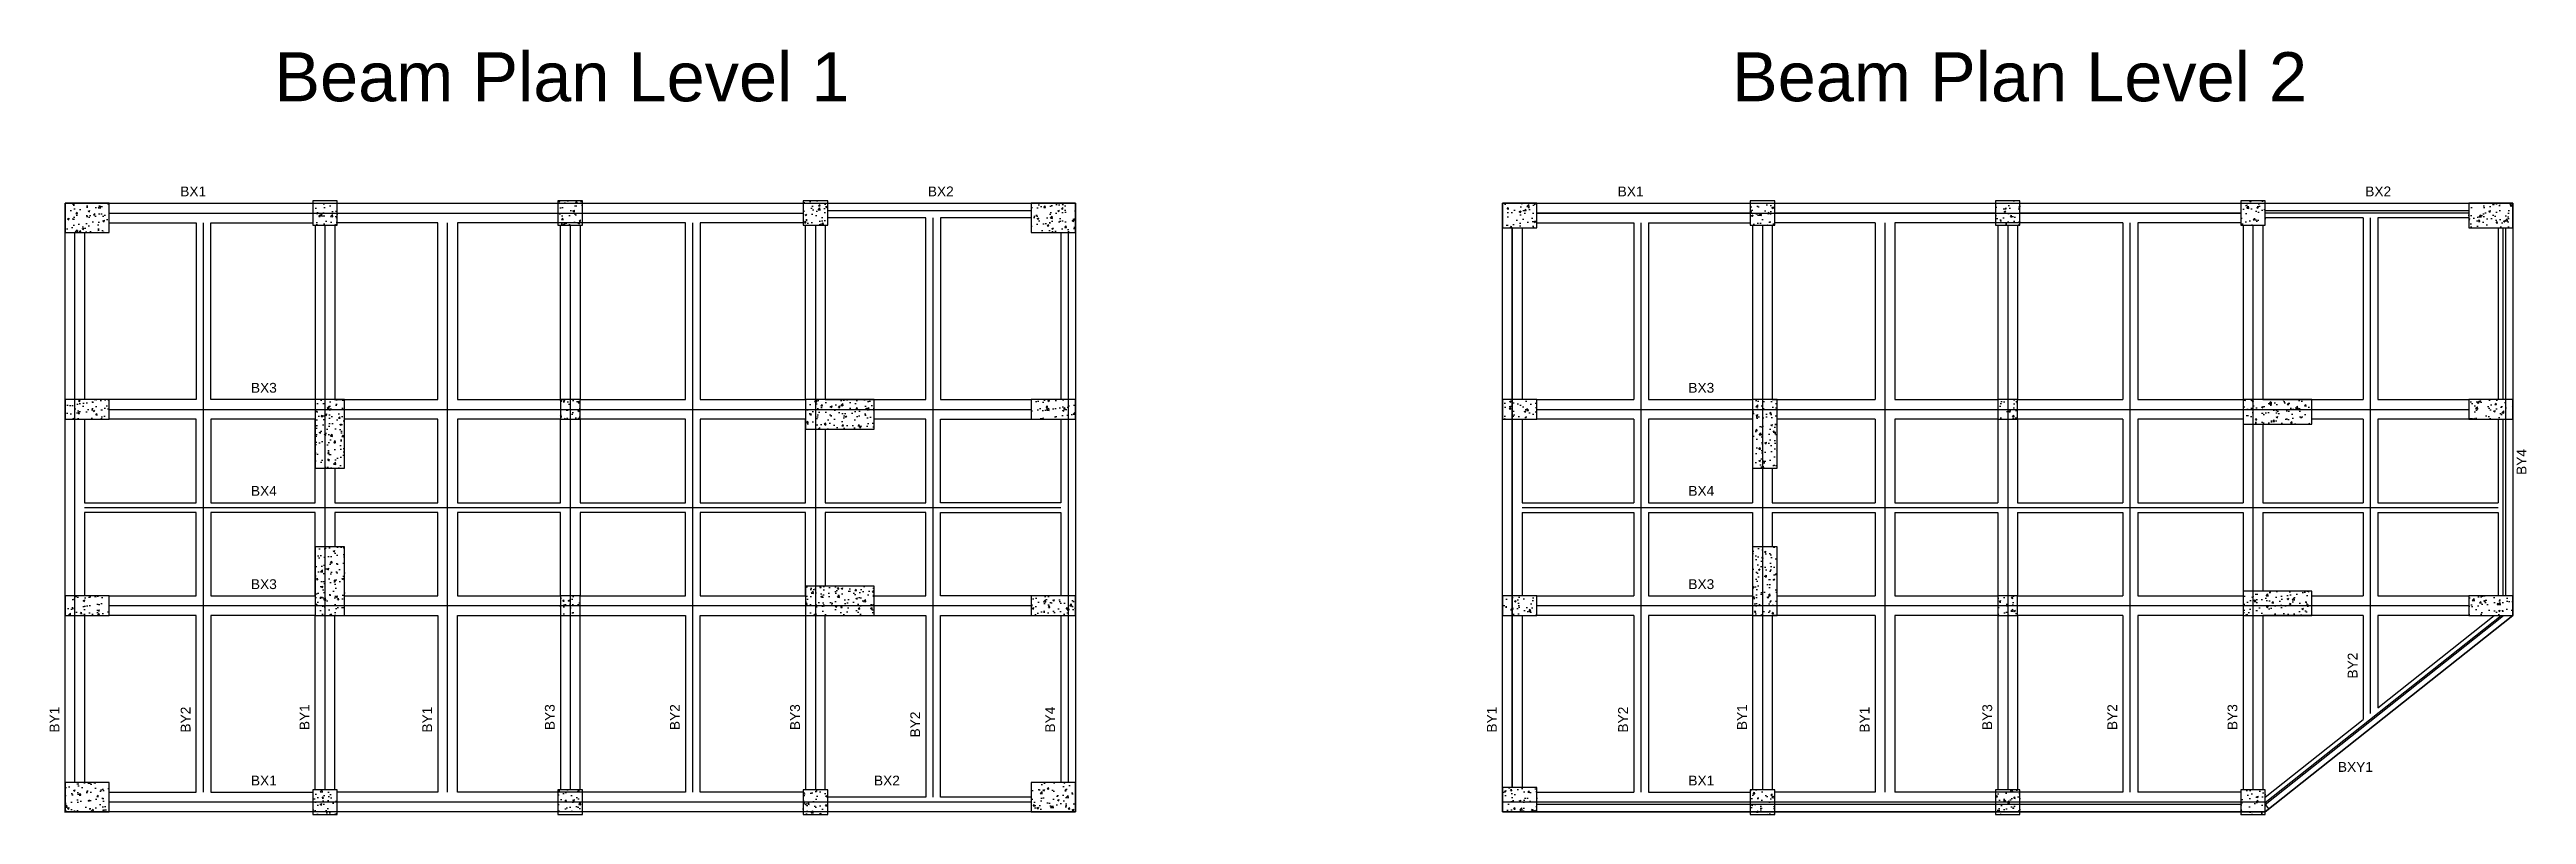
# Model space of a CAD drawing. Header units: millimetres. Extents: x -54801 to 153204, y -83013 to 16720.
# Drawn here: x 2377 to 52878, y 1141 to 16720 of the extents above; entities that cross this region are included whole.
import ezdxf

# ---------------------------------------------------------------- set-up
doc = ezdxf.new("R2010")
doc.units = ezdxf.units.MM
for name, color, linetype in [('BeamCenterLine', 6, 'Continuous'), ('Column', 1, 'Continuous'), ('Floor', 254, 'Continuous'), ('Text', 2, 'Continuous'), ('Wall', 6, 'Continuous')]:
    doc.layers.add(name, color=color, linetype=linetype)
doc.styles.get("Standard").update_dxf_attribs({"font": 'arial.ttf'})
pattern_1 = [(50, (2693.35, 1191.12), (358.63, -31.376), [37.5, -412.5]), (355, (2693.35, 1191.12), (-69.3757, 376.096), [30, -330]), (100.4514, (2723.24, 1188.5), (289.2544, 344.72), [31.87, -350.571]), (46.1842, (2693.35, 1291.12), (533.621, -82.76), [56.25, -618.75]), (96.6356, (2737.8, 1284.23), (467.331, 487.059), [47.805, -525.857]), (351.1842, (2693.35, 1291.1), (467.331, 487.059), [45, -495]), (21, (2743.35, 1266.12), (298.4535, -201.3094), [37.5, -412.5]), (326, (2743.35, 1266.12), (121.6577, 362.575), [30, -330]), (71.4514, (2768.22, 1249.35), (420.111, 161.2656), [31.87, -350.571]), (37.5, (2693.35, 1191.12), (6.0799, 166.4469), [0, -326, 0, -335, 0, -331.25]), (7.5, (2693.35, 1191.12), (131.5348, 197.2059), [0, -191, 0, -318.5, 0, -126.25]), (327.5, (2581.85, 1191.12), (266.9112, -11.2774), [0, -125, 0, -390, 0, -517.5]), (317.5, (2531.85, 1191.12), (291.593, 50.0525), [0, -162.5, 0, -259, 0, -367.5])]
pattern_2 = [(50, (0, 0), (358.63, -31.376), [37.5, -412.5]), (355, (0, 0), (-69.3757, 376.096), [30, -330]), (100.4514, (29.9, -2.6), (289.2544, 344.72), [31.87, -350.571]), (46.1842, (0, 100), (533.621, -82.76), [56.25, -618.75]), (96.6356, (44.47, 93.1), (467.331, 487.059), [47.805, -525.857]), (351.1842, (0, 100), (467.331, 487.059), [45, -495]), (21, (50, 75), (298.4535, -201.3094), [37.5, -412.5]), (326, (50, 75), (121.6577, 362.575), [30, -330]), (71.4514, (74.87, 58.22), (420.111, 161.2656), [31.87, -350.571]), (37.5, (0, 0), (6.0799, 166.4469), [0, -326, 0, -335, 0, -331.25]), (7.5, (0, 0), (131.5348, 197.2059), [0, -191, 0, -318.5, 0, -126.25]), (327.5, (-111.5, 0), (266.9112, -11.2774), [0, -125, 0, -390, 0, -517.5]), (317.5, (-161.5, 0), (291.593, 50.0525), [0, -162.5, 0, -259, 0, -367.5])]

msp = doc.modelspace()

# ---------------------------------------------------------------- texts
at = {"layer": 'Text', "attachment_point": 1}
for s, width, insert, char_height in [('Beam Plan Level 1', 11838.08, (6961, 16667), 1000), ('Beam Plan Level 2', 11838.08, (36680, 16667), 1000), ('BX1', 858.13, (5042, 13931), 200), ('BX2', 858.13, (20284, 13931), 200), ('BX1', 858.13, (34349, 13931), 200), ('BX2', 858.13, (49591, 13931), 200), ('BX3', 858.13, (6483, 9931), 200), ('BX3', 858.13, (35790, 9931), 200), ('BX4', 858.13, (6483, 7831), 200), ('BX4', 858.13, (35790, 7831), 200), ('BX3', 858.13, (6483, 5931), 200), ('BX3', 858.13, (35790, 5931), 200), ('BXY1', 858.13, (49033, 2208), 200), ('BX1', 858.13, (6483, 1931), 200), ('BX2', 858.13, (19186, 1931), 200), ('BX1', 858.13, (35790, 1931), 200)]:
    msp.add_mtext_dynamic_manual_height_columns(s, width=width, gutter_width=3245, heights=[0], dxfattribs=dict(at, insert=insert, char_height=char_height))
at = {"layer": 'Text', "char_height": 200, "attachment_point": 1, "rotation": 90}
for s, insert in [('BY4', (52678, 8056)), ('BY2', (49234, 3908)), ('BY1', (2377, 2808)), ('BY2', (5052, 2808)), ('BY1', (7477, 2858)), ('BY1', (9977, 2808)), ('BY3', (12477, 2858)), ('BY2', (15027, 2858)), ('BY3', (17477, 2858)), ('BY2', (19927, 2708)), ('BY4', (22677, 2808)), ('BY1', (31684, 2808)), ('BY2', (34359, 2808)), ('BY1', (36784, 2858)), ('BY1', (39284, 2808)), ('BY3', (41784, 2858)), ('BY2', (44334, 2858)), ('BY3', (46784, 2858))]:
    msp.add_mtext_dynamic_manual_height_columns(s, width=858.13, gutter_width=3245, heights=[0], dxfattribs=dict(at, insert=insert))

# ---------------------------------------------------------------- blocks, each defined once
blk = doc.blocks.new('ColumnPlanLevel2')
at = {"layer": 'Column'}
h = blk.add_hatch(dxfattribs=at)
h.set_pattern_fill('AR-CONC', color=256, scale=50)
h.set_pattern_definition(pattern_2)
h.paths.add_polyline_path([(700, 12400), (0, 12400), (0, 11900), (700, 11900)])
h = blk.add_hatch(dxfattribs=at)
h.set_pattern_fill('AR-CONC', color=256, scale=50)
h.set_pattern_definition(pattern_2)
h.paths.add_polyline_path([(5550, 12450), (5050, 12450), (5050, 11950), (5550, 11950)])
h = blk.add_hatch(dxfattribs=at)
h.set_pattern_fill('AR-CONC', color=256, scale=50)
h.set_pattern_definition(pattern_2)
h.paths.add_polyline_path([(10550, 12450), (10050, 12450), (10050, 11950), (10550, 11950)])
h = blk.add_hatch(dxfattribs=at)
h.set_pattern_fill('AR-CONC', color=256, scale=50)
h.set_pattern_definition(pattern_2)
h.paths.add_polyline_path([(15550, 12450), (15050, 12450), (15050, 11950), (15550, 11950)])
h = blk.add_hatch(dxfattribs=at)
h.set_pattern_fill('AR-CONC', color=256, scale=50)
h.set_pattern_definition(pattern_2)
h.paths.add_polyline_path([(20600, 12400), (19700, 12400), (19700, 11900), (20600, 11900)])
h = blk.add_hatch(dxfattribs=at)
h.set_pattern_fill('AR-CONC', color=256, scale=50)
h.set_pattern_definition(pattern_2)
h.paths.add_polyline_path([(700, 8400), (0, 8400), (0, 8000), (700, 8000)])
h = blk.add_hatch(dxfattribs=at)
h.set_pattern_fill('AR-CONC', color=256, scale=50)
h.set_pattern_definition(pattern_2)
h.paths.add_polyline_path([(5600, 8400), (5100, 8400), (5100, 7000), (5600, 7000)])
h = blk.add_hatch(dxfattribs=at)
h.set_pattern_fill('AR-CONC', color=256, scale=50)
h.set_pattern_definition(pattern_2)
h.paths.add_polyline_path([(10500, 8400), (10100, 8400), (10100, 8000), (10500, 8000)])
h = blk.add_hatch(dxfattribs=at)
h.set_pattern_fill('AR-CONC', color=256, scale=50)
h.set_pattern_definition(pattern_2)
h.paths.add_polyline_path([(16500, 8400), (15100, 8400), (15100, 7900), (16500, 7900)])
h = blk.add_hatch(dxfattribs=at)
h.set_pattern_fill('AR-CONC', color=256, scale=50)
h.set_pattern_definition(pattern_2)
h.paths.add_polyline_path([(20600, 8400), (19700, 8400), (19700, 8000), (20600, 8000)])
h = blk.add_hatch(dxfattribs=at)
h.set_pattern_fill('AR-CONC', color=256, scale=50)
h.set_pattern_definition(pattern_2)
h.paths.add_polyline_path([(5600, 5400), (5100, 5400), (5100, 4000), (5600, 4000)])
h = blk.add_hatch(dxfattribs=at)
h.set_pattern_fill('AR-CONC', color=256, scale=50)
h.set_pattern_definition(pattern_2)
h.paths.add_polyline_path([(700, 4400), (0, 4400), (0, 4000), (700, 4000)])
h = blk.add_hatch(dxfattribs=at)
h.set_pattern_fill('AR-CONC', color=256, scale=50)
h.set_pattern_definition(pattern_2)
h.paths.add_polyline_path([(10500, 4400), (10100, 4400), (10100, 4000), (10500, 4000)])
h = blk.add_hatch(dxfattribs=at)
h.set_pattern_fill('AR-CONC', color=256, scale=50)
h.set_pattern_definition(pattern_2)
h.paths.add_polyline_path([(16500, 4500), (15100, 4500), (15100, 4000), (16500, 4000)])
h = blk.add_hatch(dxfattribs=at)
h.set_pattern_fill('AR-CONC', color=256, scale=50)
h.set_pattern_definition(pattern_2)
h.paths.add_polyline_path([(20600, 4400), (19700, 4400), (19700, 4000), (20600, 4000)])
h = blk.add_hatch(dxfattribs=at)
h.set_pattern_fill('AR-CONC', color=256, scale=50)
h.set_pattern_definition(pattern_2)
h.paths.add_polyline_path([(700, 500), (0, 500), (0, 0), (700, 0)])
h = blk.add_hatch(dxfattribs=at)
h.set_pattern_fill('AR-CONC', color=256, scale=50)
h.set_pattern_definition(pattern_2)
h.paths.add_polyline_path([(5550, 450), (5050, 450), (5050, -50), (5550, -50)])
h = blk.add_hatch(dxfattribs=at)
h.set_pattern_fill('AR-CONC', color=256, scale=50)
h.set_pattern_definition(pattern_2)
h.paths.add_polyline_path([(10550, 450), (10050, 450), (10050, -50), (10550, -50)])
h = blk.add_hatch(dxfattribs=at)
h.set_pattern_fill('AR-CONC', color=256, scale=50)
h.set_pattern_definition(pattern_2)
h.paths.add_polyline_path([(15550, 450), (15050, 450), (15050, -50), (15550, -50)])
for points in [[(0, 11900), (700, 11900), (700, 12400), (0, 12400)], [(5050, 11950), (5550, 11950), (5550, 12450), (5050, 12450)], [(10050, 11950), (10550, 11950), (10550, 12450), (10050, 12450)], [(15050, 11950), (15550, 11950), (15550, 12450), (15050, 12450)], [(19700, 11900), (20600, 11900), (20600, 12400), (19700, 12400)], [(0, 8000), (700, 8000), (700, 8400), (0, 8400)], [(5100, 7000), (5600, 7000), (5600, 8400), (5100, 8400)], [(10100, 8000), (10500, 8000), (10500, 8400), (10100, 8400)], [(15100, 7900), (16500, 7900), (16500, 8400), (15100, 8400)], [(19700, 8000), (20600, 8000), (20600, 8400), (19700, 8400)], [(5100, 4000), (5600, 4000), (5600, 5400), (5100, 5400)], [(0, 4000), (700, 4000), (700, 4400), (0, 4400)], [(10100, 4000), (10500, 4000), (10500, 4400), (10100, 4400)], [(15100, 4000), (16500, 4000), (16500, 4500), (15100, 4500)], [(19700, 4000), (20600, 4000), (20600, 4400), (19700, 4400)], [(0, 0), (700, 0), (700, 500), (0, 500)], [(5050, -50), (5550, -50), (5550, 450), (5050, 450)], [(10050, -50), (10550, -50), (10550, 450), (10050, 450)], [(15050, -50), (15550, -50), (15550, 450), (15050, 450)]]:
    blk.add_lwpolyline(points, close=True, dxfattribs=at)
blk = doc.blocks.new('BeamPlanLevel2')
at = {"layer": 'Floor'}
for p, q in [((0, 12400), (20600, 12400)), ((0, 0), (0, 12400)), ((20600, 12400), (20600, 4000)), ((400, 11900), (400, 8400)), ((700, 12000), (2675, 12000)), ((2675, 12000), (2675, 8400)), ((2975, 12000), (5050, 12000)), ((2975, 12000), (2975, 8400)), ((5100, 11950), (5100, 8400)), ((5500, 11950), (5500, 8400)), ((7600, 12000), (5550, 12000)), ((7600, 12000), (7600, 8400)), ((12650, 12000), (8000, 12000)), ((8000, 12000), (8000, 8400)), ((10100, 11950), (10100, 8400)), ((10500, 11950), (10500, 8400)), ((12650, 12000), (12650, 8400)), ((15050, 12000), (12950, 12000)), ((12950, 12000), (12950, 8400)), ((15100, 11950), (15100, 8400)), ((15500, 11950), (15500, 8400)), ((17550, 12100), (15550, 12100)), ((17550, 12100), (17550, 8400)), ((19700, 12100), (17850, 12100)), ((17850, 12100), (17850, 8400)), ((20300, 11900), (20300, 8400)), ((700, 8400), (2675, 8400)), ((2975, 8400), (5100, 8400)), ((5500, 8400), (7600, 8400)), ((8000, 8400), (10100, 8400)), ((10500, 8400), (12650, 8400)), ((12950, 8400), (15100, 8400)), ((15500, 8400), (17550, 8400)), ((17850, 8400), (19700, 8400)), ((400, 8000), (400, 6300)), ((2675, 8000), (700, 8000)), ((2675, 8000), (2675, 6300)), ((5100, 8000), (2975, 8000)), ((2975, 8000), (2975, 6300)), ((5100, 8000), (5100, 6300)), ((7600, 8000), (5600, 8000)), ((7600, 8000), (7600, 6300)), ((10100, 8000), (8000, 8000)), ((8000, 8000), (8000, 6300)), ((10100, 8000), (10100, 6300)), ((12650, 8000), (10500, 8000)), ((10500, 8000), (10500, 6300)), ((12650, 8000), (12650, 6300)), ((15100, 8000), (12950, 8000)), ((12950, 8000), (12950, 6300)), ((15100, 8000), (15100, 6300)), ((15500, 7900), (15500, 6300)), ((17550, 8000), (16500, 8000)), ((17550, 8000), (17550, 6300)), ((19700, 8000), (17850, 8000)), ((17850, 8000), (17850, 6300)), ((20300, 8000), (20300, 6300)), ((5500, 7000), (5500, 6300)), ((400, 6300), (2675, 6300)), ((400, 6100), (400, 4400)), ((400, 6100), (2675, 6100)), ((2675, 6100), (2675, 4400)), ((2975, 6300), (5100, 6300)), ((2975, 6100), (2975, 4400)), ((2975, 6100), (5100, 6100)), ((5100, 6100), (5100, 4400)), ((5500, 6300), (7600, 6300)), ((5500, 6100), (5500, 5400)), ((5500, 6100), (7600, 6100)), ((7600, 6100), (7600, 4400)), ((8000, 6300), (10100, 6300)), ((8000, 6100), (8000, 4400)), ((8000, 6100), (10100, 6100)), ((10100, 6100), (10100, 4400)), ((10500, 6300), (12650, 6300)), ((10500, 6100), (10500, 4400)), ((10500, 6100), (12650, 6100)), ((12650, 6100), (12650, 4400)), ((12950, 6300), (15100, 6300)), ((12950, 6100), (12950, 4400)), ((12950, 6100), (15100, 6100)), ((15100, 6100), (15100, 4400)), ((15500, 6300), (17550, 6300)), ((15500, 6100), (15500, 4500)), ((15500, 6100), (17550, 6100)), ((17550, 6100), (17550, 4400)), ((17850, 6300), (20300, 6300)), ((17850, 6100), (17850, 4400)), ((17850, 6100), (20300, 6100)), ((20300, 6100), (20300, 4400)), ((700, 4400), (2675, 4400)), ((2975, 4400), (5100, 4400)), ((5600, 4400), (7600, 4400)), ((8000, 4400), (10100, 4400)), ((10500, 4400), (12650, 4400)), ((12950, 4400), (15100, 4400)), ((16500, 4400), (17550, 4400)), ((17850, 4400), (19700, 4400)), ((400, 4000), (400, 500)), ((2675, 4000), (700, 4000)), ((2675, 4000), (2675, 400)), ((5100, 4000), (2975, 4000)), ((2975, 4000), (2975, 400)), ((5100, 4000), (5100, 450)), ((7600, 4000), (5500, 4000)), ((5500, 4000), (5500, 450)), ((7600, 4000), (7600, 400)), ((10100, 4000), (8000, 4000)), ((8000, 4000), (8000, 400)), ((10100, 4000), (10100, 450)), ((12650, 4000), (10500, 4000)), ((10500, 4000), (10500, 450)), ((12650, 4000), (12650, 400)), ((15100, 4000), (12950, 4000)), ((12950, 4000), (12950, 400)), ((15100, 4000), (15100, 450)), ((17550, 4000), (15500, 4000)), ((15500, 4000), (15500, 450)), ((15550, 0), (20600, 4000)), ((17550, 4000), (17550, 1884)), ((19700, 4000), (17850, 4000)), ((17850, 4000), (17850, 2122)), ((17850, 2122), (20221, 4000)), ((15550, 300), (17550, 1884)), ((15550, 0), (0, 0)), ((700, 400), (2675, 400)), ((2975, 400), (5050, 400)), ((7600, 400), (5550, 400)), ((12650, 400), (8000, 400)), ((15050, 400), (12950, 400))]:
    blk.add_line(p, q, dxfattribs=at)
blk = doc.blocks.new('WallPlan2-3')
at = {"layer": 'Wall'}
for points in [[(700, 12400), (5050, 12400), (5050, 12200), (700, 12200)], [(5550, 12400), (10050, 12400), (10050, 12200), (5550, 12200)], [(10550, 12400), (15050, 12400), (15050, 12200), (10550, 12200)], [(15550, 12400), (19700, 12400), (19700, 12200), (15550, 12200)], [(0, 11900), (200, 11900), (200, 500), (0, 500)], [(20400, 11900), (20600, 11900), (20600, 8400), (20400, 8400)], [(20400, 8000), (20600, 8000), (20600, 4400), (20400, 4400)], [(15550, 0), (15550, 191), (20358, 4000), (20600, 4000)], [(15550, 200), (0, 200), (0, 0), (15550, 0)]]:
    blk.add_lwpolyline(points, close=True, dxfattribs=at)

# ---------------------------------------------------------------- hatches: boundary and pattern name
at = {"layer": 'Column'}
h = msp.add_hatch(dxfattribs=at)
h.set_pattern_fill('AR-CONC', color=256, scale=50)
h.set_pattern_definition(pattern_1)
h.paths.add_polyline_path([(8243, 13641), (7743, 13641), (7743, 13141), (8243, 13141)])
h = msp.add_hatch(dxfattribs=at)
h.set_pattern_fill('AR-CONC', color=256, scale=50)
h.set_pattern_definition(pattern_1)
h.paths.add_polyline_path([(13243, 13641), (12743, 13641), (12743, 13141), (13243, 13141)])
h = msp.add_hatch(dxfattribs=at)
h.set_pattern_fill('AR-CONC', color=256, scale=50)
h.set_pattern_definition(pattern_1)
h.paths.add_polyline_path([(18243, 13641), (17743, 13641), (17743, 13141), (18243, 13141)])
h = msp.add_hatch(dxfattribs=at)
h.set_pattern_fill('AR-CONC', color=256, scale=50)
h.set_pattern_definition(pattern_1)
h.paths.add_polyline_path([(3593, 13591), (2693, 13591), (2693, 12991), (3593, 12991)])
h = msp.add_hatch(dxfattribs=at)
h.set_pattern_fill('AR-CONC', color=256, scale=50)
h.set_pattern_definition(pattern_1)
h.paths.add_polyline_path([(23293, 13591), (22393, 13591), (22393, 12991), (23293, 12991)])
h = msp.add_hatch(dxfattribs=at)
h.set_pattern_fill('AR-CONC', color=256, scale=50)
h.set_pattern_definition(pattern_1)
h.paths.add_polyline_path([(3593, 9591), (2693, 9591), (2693, 9191), (3593, 9191)])
h = msp.add_hatch(dxfattribs=at)
h.set_pattern_fill('AR-CONC', color=256, scale=50)
h.set_pattern_definition(pattern_1)
h.paths.add_polyline_path([(8393, 9591), (7793, 9591), (7793, 8191), (8393, 8191)])
h = msp.add_hatch(dxfattribs=at)
h.set_pattern_fill('AR-CONC', color=256, scale=50)
h.set_pattern_definition(pattern_1)
h.paths.add_polyline_path([(13193, 9591), (12793, 9591), (12793, 9191), (13193, 9191)])
h = msp.add_hatch(dxfattribs=at)
h.set_pattern_fill('AR-CONC', color=256, scale=50)
h.set_pattern_definition(pattern_1)
h.paths.add_polyline_path([(19193, 9591), (17793, 9591), (17793, 8991), (19193, 8991)])
h = msp.add_hatch(dxfattribs=at)
h.set_pattern_fill('AR-CONC', color=256, scale=50)
h.set_pattern_definition(pattern_1)
h.paths.add_polyline_path([(23293, 9591), (22393, 9591), (22393, 9191), (23293, 9191)])
h = msp.add_hatch(dxfattribs=at)
h.set_pattern_fill('AR-CONC', color=256, scale=50)
h.set_pattern_definition(pattern_1)
h.paths.add_polyline_path([(8393, 6591), (7793, 6591), (7793, 5191), (8393, 5191)])
h = msp.add_hatch(dxfattribs=at)
h.set_pattern_fill('AR-CONC', color=256, scale=50)
h.set_pattern_definition(pattern_1)
h.paths.add_polyline_path([(3593, 5591), (2693, 5591), (2693, 5191), (3593, 5191)])
h = msp.add_hatch(dxfattribs=at)
h.set_pattern_fill('AR-CONC', color=256, scale=50)
h.set_pattern_definition(pattern_1)
h.paths.add_polyline_path([(13193, 5591), (12793, 5591), (12793, 5191), (13193, 5191)])
h = msp.add_hatch(dxfattribs=at)
h.set_pattern_fill('AR-CONC', color=256, scale=50)
h.set_pattern_definition(pattern_1)
h.paths.add_polyline_path([(19193, 5791), (17793, 5791), (17793, 5191), (19193, 5191)])
h = msp.add_hatch(dxfattribs=at)
h.set_pattern_fill('AR-CONC', color=256, scale=50)
h.set_pattern_definition(pattern_1)
h.paths.add_polyline_path([(23293, 5591), (22393, 5591), (22393, 5191), (23293, 5191)])
h = msp.add_hatch(dxfattribs=at)
h.set_pattern_fill('AR-CONC', color=256, scale=50)
h.set_pattern_definition(pattern_1)
h.paths.add_polyline_path([(3593, 1791), (2693, 1791), (2693, 1191), (3593, 1191)])
h = msp.add_hatch(dxfattribs=at)
h.set_pattern_fill('AR-CONC', color=256, scale=50)
h.set_pattern_definition(pattern_1)
h.paths.add_polyline_path([(8243, 1641), (7743, 1641), (7743, 1141), (8243, 1141)])
h = msp.add_hatch(dxfattribs=at)
h.set_pattern_fill('AR-CONC', color=256, scale=50)
h.set_pattern_definition(pattern_1)
h.paths.add_polyline_path([(13243, 1641), (12743, 1641), (12743, 1141), (13243, 1141)])
h = msp.add_hatch(dxfattribs=at)
h.set_pattern_fill('AR-CONC', color=256, scale=50)
h.set_pattern_definition(pattern_1)
h.paths.add_polyline_path([(18243, 1641), (17743, 1641), (17743, 1141), (18243, 1141)])
h = msp.add_hatch(dxfattribs=at)
h.set_pattern_fill('AR-CONC', color=256, scale=50)
h.set_pattern_definition(pattern_1)
h.paths.add_polyline_path([(23293, 1791), (22393, 1791), (22393, 1191), (23293, 1191)])

# ---------------------------------------------------------------- linework, layer by layer
at = {"layer": 'BeamCenterLine'}
for p, q in [((3593, 13391), (17743, 13391)), ((5518, 1591), (5518, 13191)), ((7993, 13141), (7993, 1641)), ((10493, 1591), (10493, 13191)), ((12993, 13141), (12993, 1641)), ((15493, 1591), (15493, 13191)), ((17993, 13141), (17993, 1641)), ((18243, 13441), (22393, 13441)), ((20393, 1491), (20393, 13291)), ((32701, 13391), (47051, 13391)), ((34826, 1591), (34826, 13191)), ((37301, 13141), (37301, 1641)), ((39801, 1591), (39801, 13191)), ((42301, 13141), (42301, 1641)), ((44801, 1591), (44801, 13191)), ((47301, 13141), (47301, 1641)), ((47551, 13441), (51701, 13441)), ((49701, 3194), (49701, 13291)), ((2893, 1791), (2893, 12991)), ((23143, 12991), (23143, 1791)), ((32201, 1691), (32201, 13091)), ((52451, 13091), (52451, 5591)), ((3593, 9391), (22393, 9391)), ((32701, 9391), (51701, 9391)), ((3093, 7391), (22993, 7391)), ((32401, 7391), (52301, 7391)), ((22393, 5391), (3593, 5391)), ((51701, 5391), (32701, 5391)), ((47551, 1341), (52411, 5191)), ((22393, 1391), (3593, 1391)), ((47051, 1341), (32701, 1341))]:
    msp.add_line(p, q, dxfattribs=at)
at = {"layer": 'Column'}
for points in [[(7743, 13141), (8243, 13141), (8243, 13641), (7743, 13641)], [(12743, 13141), (13243, 13141), (13243, 13641), (12743, 13641)], [(17743, 13141), (18243, 13141), (18243, 13641), (17743, 13641)], [(2693, 12991), (3593, 12991), (3593, 13591), (2693, 13591)], [(22393, 12991), (23293, 12991), (23293, 13591), (22393, 13591)], [(2693, 9191), (3593, 9191), (3593, 9591), (2693, 9591)], [(7793, 8191), (8393, 8191), (8393, 9591), (7793, 9591)], [(12793, 9191), (13193, 9191), (13193, 9591), (12793, 9591)], [(17793, 8991), (19193, 8991), (19193, 9591), (17793, 9591)], [(22393, 9191), (23293, 9191), (23293, 9591), (22393, 9591)], [(7793, 5191), (8393, 5191), (8393, 6591), (7793, 6591)], [(2693, 5191), (3593, 5191), (3593, 5591), (2693, 5591)], [(12793, 5191), (13193, 5191), (13193, 5591), (12793, 5591)], [(17793, 5191), (19193, 5191), (19193, 5791), (17793, 5791)], [(22393, 5191), (23293, 5191), (23293, 5591), (22393, 5591)], [(2693, 1191), (3593, 1191), (3593, 1791), (2693, 1791)], [(7743, 1141), (8243, 1141), (8243, 1641), (7743, 1641)], [(12743, 1141), (13243, 1141), (13243, 1641), (12743, 1641)], [(17743, 1141), (18243, 1141), (18243, 1641), (17743, 1641)], [(22393, 1191), (23293, 1191), (23293, 1791), (22393, 1791)]]:
    msp.add_lwpolyline(points, close=True, dxfattribs=at)
at = {"layer": 'Floor'}
for p, q in [((3093, 12991), (3093, 9591)), ((22993, 12991), (22993, 9591)), ((3093, 5191), (3093, 1791)), ((22993, 5191), (22993, 1791)), ((47551, 1341), (47624, 1249))]:
    msp.add_line(p, q, dxfattribs=at)
for points in [[(2693, 13591), (23293, 13591), (23293, 1191), (2693, 1191)], [(7793, 7491), (7793, 9191), (5668, 9191), (5668, 7491)], [(12793, 7491), (12793, 9191), (10693, 9191), (10693, 7491)], [(15343, 7491), (15343, 9191), (13193, 9191), (13193, 7491)], [(17793, 7491), (17793, 9191), (15643, 9191), (15643, 7491)], [(5668, 7291), (5668, 5591), (7793, 5591), (7793, 7291)], [(10693, 7291), (10693, 5591), (12793, 5591), (12793, 7291)], [(13193, 7291), (13193, 5591), (15343, 5591), (15343, 7291)], [(15643, 7291), (15643, 5591), (17793, 5591), (17793, 7291)]]:
    msp.add_lwpolyline(points, close=True, dxfattribs=at)
for points in [[(3593, 13191), (5368, 13191), (5368, 9591), (3593, 9591)], [(7793, 13141), (7793, 9591), (5668, 9591), (5668, 13191), (7743, 13191)], [(8193, 13141), (8193, 9591), (10293, 9591), (10293, 13191), (8243, 13191)], [(13193, 13141), (13193, 9591), (15343, 9591), (15343, 13191), (10693, 13191), (10693, 9591), (12793, 9591), (12793, 13141)], [(17743, 13191), (15643, 13191), (15643, 9591), (17793, 9591), (17793, 13141)], [(18193, 13141), (18193, 9591), (20243, 9591), (20243, 13291), (18243, 13291)], [(22393, 13291), (20543, 13291), (20543, 9591), (22393, 9591)], [(3093, 9191), (3093, 7491), (5368, 7491), (5368, 9191), (3593, 9191)], [(8193, 8191), (8193, 7491), (10293, 7491), (10293, 9191), (8393, 9191)], [(18193, 8991), (18193, 7491), (20243, 7491), (20243, 9191), (19193, 9191)], [(22993, 9191), (22993, 7491), (20543, 7491), (20543, 9191), (22393, 9191)], [(3593, 5591), (5368, 5591), (5368, 7291), (3093, 7291), (3093, 5591)], [(8393, 5591), (10293, 5591), (10293, 7291), (8193, 7291), (8193, 6591)], [(19193, 5591), (20243, 5591), (20243, 7291), (18193, 7291), (18193, 5791)], [(22393, 5591), (20543, 5591), (20543, 7291), (22993, 7291), (22993, 5591)], [(3593, 1591), (5368, 1591), (5368, 5191), (3593, 5191)], [(7793, 1641), (7793, 5191), (5668, 5191), (5668, 1591), (7743, 1591)], [(8193, 1641), (8193, 5191), (10293, 5191), (10293, 1591), (8243, 1591)], [(13193, 1641), (13193, 5191), (15343, 5191), (15343, 1591), (10693, 1591), (10693, 5191), (12793, 5191), (12793, 1641)], [(17743, 1591), (15643, 1591), (15643, 5191), (17793, 5191), (17793, 1641)], [(18193, 1641), (18193, 5191), (20243, 5191), (20243, 1491), (18243, 1491)], [(22393, 1491), (20543, 1491), (20543, 5191), (22393, 5191)]]:
    msp.add_lwpolyline(points, dxfattribs=at)

# ---------------------------------------------------------------- block references
at = {"layer": 'Column'}
msp.add_blockref('ColumnPlanLevel2', (32001, 1191), dxfattribs=at)
at = {"layer": 'Floor'}
msp.add_blockref('BeamPlanLevel2', (32001, 1191), dxfattribs=at)
at = {"layer": 'Wall'}
msp.add_blockref('WallPlan2-3', (32001, 1191), dxfattribs=at)

msp.set_redraw_order([(e.dxf.handle, doc.entitydb.next_handle()) for e in msp.query("TEXT MTEXT ATTDEF DIMENSION ARC_DIMENSION")])  # texts and dimensions are drawn at this point

doc.saveas('drawing.dxf')
